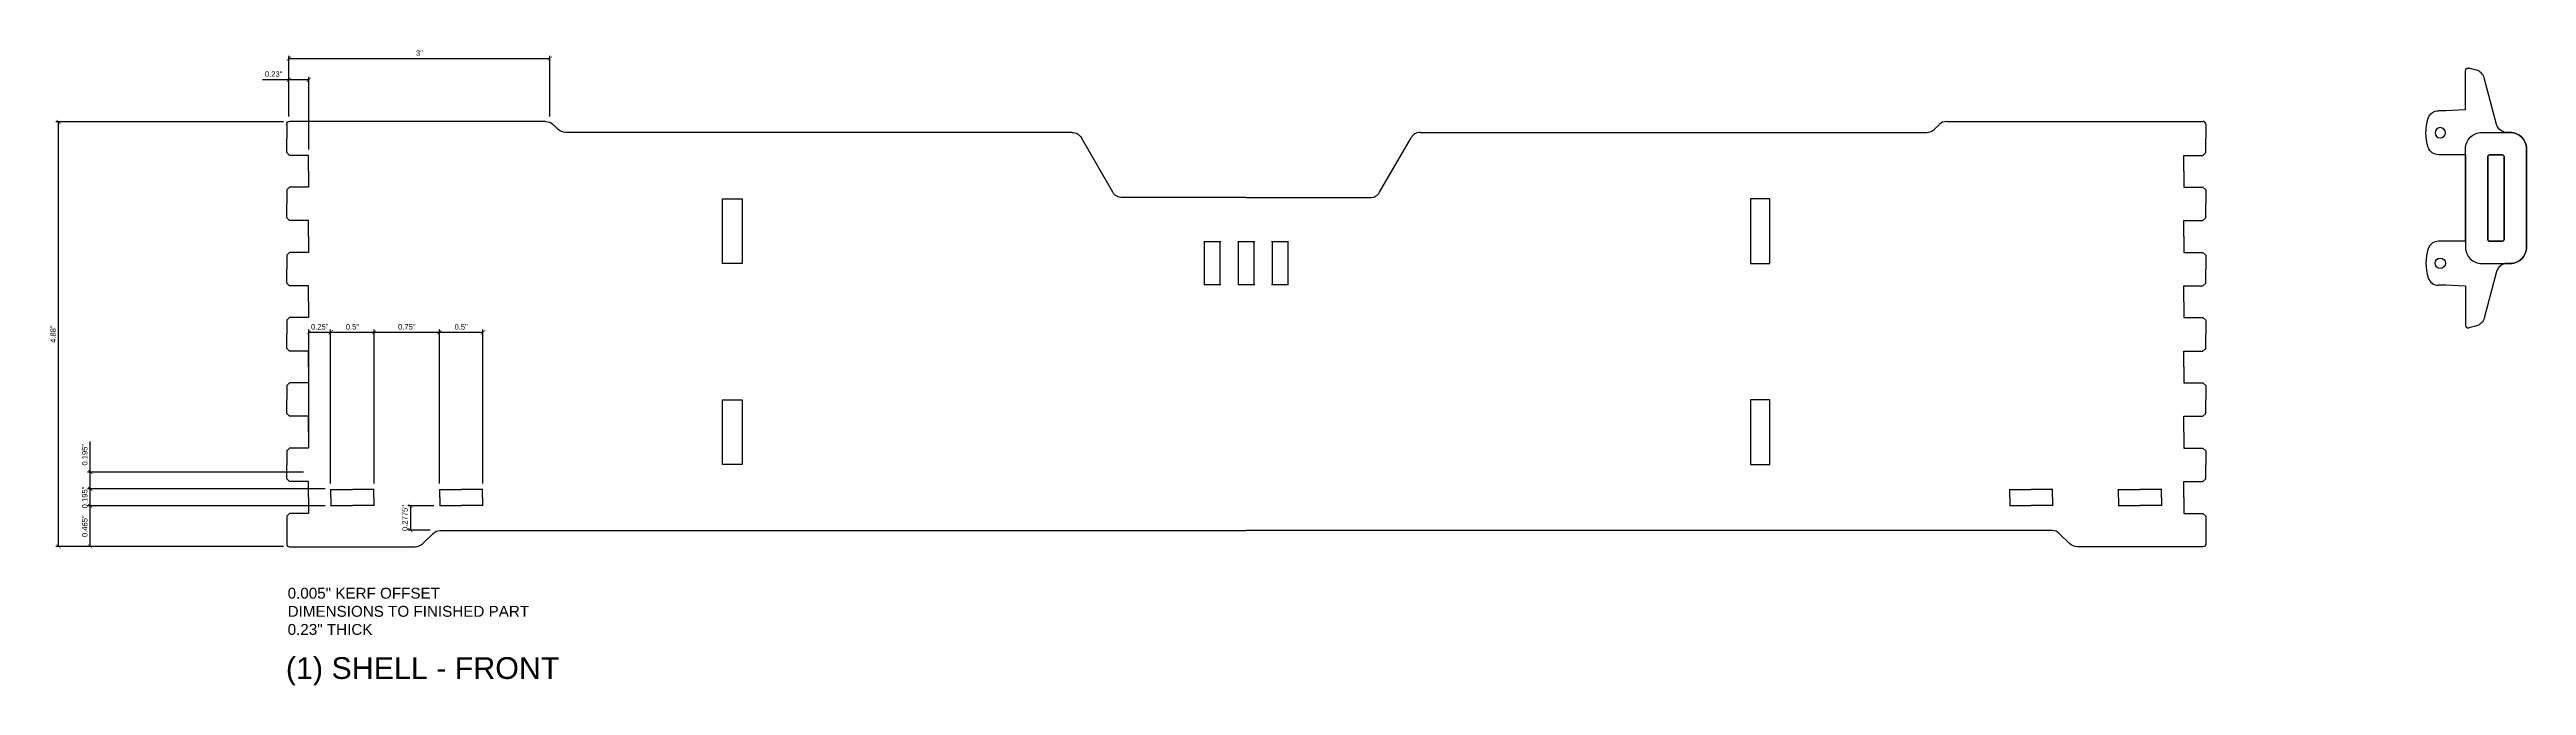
# Model space of a CAD drawing. Header units: inches. Extents: x -309 to 118, y -31 to 166.
# Drawn here: x -1.75 to 26.71, y 33.65 to 40.96 of the extents above; entities that cross this region are included whole.
import ezdxf

# ---------------------------------------------------------------- set-up
doc = ezdxf.new("R2010")
doc.units = ezdxf.units.IN
doc.header["$MEASUREMENT"] = 0
doc.layers.add('ANNO', color=6, linetype='Continuous', lineweight=0)
doc.layers.add('CUT', color=1, linetype='Continuous')
doc.styles.get("Standard").update_dxf_attribs({"font": 'arial.ttf'})
doc.dimstyles.get("Standard").update_dxf_attribs({"dimtxt": 0.0625, "dimasz": 0.046875, "dimexe": 0.03125, "dimexo": 0.0625, "dimgap": 0.03125, "dimtad": 1, "dimdec": 4, "dimdsep": 46, "dimtxsty": 'Standard', "dimblk": 'ARCHTICK', "dimcen": 0.09, "dimadec": 0, "dimazin": 0, "dimtfac": 1, "dimtdec": 4, "dimtofl": 0, "dimtmove": 0, "dimatfit": 3, "dimldrblk": 'DOT', "dimfxl": 1, "dimtolj": 1, "dimtzin": 0, "dimarcsym": 0})

# ---------------------------------------------------------------- blocks, each defined once
blk = doc.blocks.new('BraceHole_Quarter')
at = {"layer": 'CUT', "ltscale": 0.003906}
for p, q in [((-0.25, 0.0935), (0, 0.0935)), ((-0.246, 0), (-0.246, 0.0975))]:
    blk.add_line(p, q, dxfattribs=at)
blk = doc.blocks.new('BraceHole')
at = {"color": 0}
blk.add_blockref('BraceHole_Quarter', (0, 0), dxfattribs=at)
at = {"color": 0, "xscale": -1, "rotation": 180}
blk.add_blockref('BraceHole_Quarter', (0, 0), dxfattribs=at)
at = {"color": 0, "xscale": -1}
blk.add_blockref('BraceHole_Quarter', (0, 0), dxfattribs=at)
at = {"color": 0, "rotation": 180}
blk.add_blockref('BraceHole_Quarter', (0, 0), dxfattribs=at)
blk = doc.blocks.new('BraceHoles')
at = {"color": 0}
for p in [(0.5, 0), (1.75, 0)]:
    blk.add_blockref('BraceHole', p, dxfattribs=at)
blk = doc.blocks.new('Dovetail_Half')
for p, q in [((-0.25, 0.21375), (-0.25, 0.375)), ((-0.25, 0.21375), (-0.21875, 0.1825)), ((0, 0.1825), (-0.21875, 0.1825)), ((0, 0), (0, 0.1825))]:
    blk.add_line(p, q)
blk = doc.blocks.new('Bottom_Front_Half')
at = {"layer": 'CUT', "ltscale": 0.015625}
for p, q in [((7.91, 4.797), (7.961, 4.848)), ((8.05, 4.885), (10.994, 4.885)), ((11.025, 4.854), (11.025, 4.688)), ((1.533, 4.073), (1.894, 4.698)), ((2.002, 4.76), (7.821, 4.76)), ((0, 4.01), (1.425, 4.01))]:
    blk.add_line(p, q, dxfattribs=at)
for points in [[(5.793, 3.997), (5.793, 3.253), (6.017, 3.253), (6.017, 3.997)], [(5.793, 1.685), (5.793, 0.941), (6.017, 0.941), (6.017, 1.685)]]:
    blk.add_lwpolyline(points, close=True, dxfattribs=at)
blk.add_lwpolyline([(11.025, 0.188), (11.025, 0.026, -0.414214), (10.994, -0.005), (9.55, -0.005, -0.198912), (9.461, 0.032), (9.347, 0.146, 0.198912), (9.259, 0.183), (0, 0.183)], format="xyb", dxfattribs=at)
for centre, radius, start, end in [((8.05, 4.76), 0.125, 90, 135), ((10.994, 4.854), 0.0312, 0, 90), ((2.002, 4.635), 0.125, 90, 150), ((7.821, 4.885), 0.125, 270, 315), ((1.425, 4.135), 0.125, 270, 330)]:
    blk.add_arc(centre, radius, start, end, dxfattribs=at)
at = {"xscale": -1}
blk.add_blockref('BraceHoles', (10.77, 0.562), dxfattribs=at)
at = {"layer": 'CUT', "xscale": -1}
for p in [(10.775, 4.313), (10.775, 3.563), (10.775, 2.813), (10.775, 2.063), (10.775, 1.313), (10.775, 0.562)]:
    blk.add_blockref('Dovetail_Half', p, dxfattribs=at)
at = {"layer": 'CUT', "rotation": 180}
for p in [(10.775, 4.313), (10.775, 3.563), (10.775, 2.813), (10.775, 2.063), (10.775, 1.313), (10.775, 0.562)]:
    blk.add_blockref('Dovetail_Half', p, dxfattribs=at)
blk = doc.blocks.new('HingeHole')
at = {"layer": 'CUT', "ltscale": 0.003906}
for p, q in [((-0.0975, 0.495), (0.0975, 0.495)), ((-0.0925, 0), (-0.0925, 0.5)), ((0.0925, 0.5), (0.0925, 0)), ((0.0975, 0.005), (-0.0975, 0.005))]:
    blk.add_line(p, q, dxfattribs=at)
blk = doc.blocks.new('Bottom_Front_Full')
at = {"xscale": -1}
blk.add_blockref('Bottom_Front_Half', (0, 0), dxfattribs=at)
for name, p in [('Bottom_Front_Half', (0, 0)), ('HingeHole', (-0.39, 3.005)), ('HingeHole', (0, 3.005)), ('HingeHole', (0.39, 3.005))]:
    blk.add_blockref(name, p)
blk = doc.blocks.new('_ArchTick')
at = {"color": 0, "linetype": 'ByBlock', "const_width": 0.15}
blk.add_lwpolyline([(-0.5, -0.5), (0.5, 0.5)], dxfattribs=at)
blk = doc.blocks.new('*D332')
at = {"layer": 'ANNO', "color": 0, "lineweight": -2, "transparency": 16777216}
for p, q in [((0.937, 40.13), (-1.677, 40.13)), ((-1.646, 35.25), (-1.646, 40.13)), ((0.937, 35.25), (-1.677, 35.25))]:
    blk.add_line(p, q, dxfattribs=at)
at = {"layer": 'ANNO', "color": 0, "lineweight": -2, "transparency": 16777216, "xscale": 0.046875, "yscale": 0.046875, "zscale": 0.046875}
for p, rotation in [((-1.646, 40.13), 90), ((-1.646, 35.25), 270)]:
    blk.add_blockref('_ArchTick', p, dxfattribs=dict(at, rotation=rotation))
at = {"layer": 'ANNO', "color": 0, "transparency": 16777216, "insert": (-1.709, 37.69), "char_height": 0.0625, "attachment_point": 5, "rotation": 90}
blk.add_mtext('\\A1;4.88"', dxfattribs=at)
blk = doc.blocks.new('_Dot')
at = {"color": 0, "linetype": 'ByBlock', "lineweight": -2}
blk.add_line((-0.5, 0), (-1, 0), dxfattribs=at)
at = {"color": 0, "linetype": 'ByBlock', "const_width": 0.5}
blk.add_lwpolyline([(-0.25, 0, 1), (0.25, 0, 1)], format="xyb", close=True, dxfattribs=at)
blk = doc.blocks.new('*D333')
at = {"layer": 'ANNO', "color": 0, "lineweight": -2, "transparency": 16777216}
for p, q in [((1.417, 35.715), (-1.313, 35.715)), ((-1.282, 35.25), (-1.282, 35.715)), ((0.938, 35.25), (-1.313, 35.25))]:
    blk.add_line(p, q, dxfattribs=at)
at = {"layer": 'ANNO', "color": 0, "lineweight": -2, "transparency": 16777216, "xscale": 0.046875, "yscale": 0.046875, "zscale": 0.046875}
for p, rotation in [((-1.282, 35.715), 90), ((-1.282, 35.25), 270)]:
    blk.add_blockref('_ArchTick', p, dxfattribs=dict(at, rotation=rotation))
at = {"layer": 'ANNO', "color": 0, "transparency": 16777216, "insert": (-1.345, 35.482), "char_height": 0.0625, "attachment_point": 5, "rotation": 90}
blk.add_mtext('\\A1;0.465"', dxfattribs=at)
blk = doc.blocks.new('*D334')
at = {"layer": 'ANNO', "color": 0, "lineweight": -2, "transparency": 16777216}
for p, q in [((1.417, 35.91), (-1.313, 35.91)), ((-1.282, 35.715), (-1.282, 35.91)), ((1.417, 35.715), (-1.313, 35.715))]:
    blk.add_line(p, q, dxfattribs=at)
at = {"layer": 'ANNO', "color": 0, "lineweight": -2, "transparency": 16777216, "xscale": 0.046875, "yscale": 0.046875, "zscale": 0.046875}
for p, rotation in [((-1.282, 35.91), 90), ((-1.282, 35.715), 270)]:
    blk.add_blockref('_ArchTick', p, dxfattribs=dict(at, rotation=rotation))
at = {"layer": 'ANNO', "color": 0, "transparency": 16777216, "insert": (-1.345, 35.812), "char_height": 0.0625, "attachment_point": 5, "rotation": 90}
blk.add_mtext('\\A1;0.195"', dxfattribs=at)
blk = doc.blocks.new('*D335')
at = {"layer": 'ANNO', "color": 0, "lineweight": -2, "transparency": 16777216}
for p, q in [((2.667, 35.715), (2.366, 35.715)), ((2.397, 35.715), (2.397, 35.438)), ((2.625, 35.438), (2.366, 35.438))]:
    blk.add_line(p, q, dxfattribs=at)
at = {"layer": 'ANNO', "color": 0, "lineweight": -2, "transparency": 16777216, "xscale": 0.046875, "yscale": 0.046875, "zscale": 0.046875}
for p, rotation in [((2.397, 35.715), 90), ((2.397, 35.438), 270)]:
    blk.add_blockref('_ArchTick', p, dxfattribs=dict(at, rotation=rotation))
at = {"layer": 'ANNO', "color": 0, "transparency": 16777216, "insert": (2.334, 35.576), "char_height": 0.0625, "attachment_point": 5, "rotation": 90}
blk.add_mtext('\\A1;0.2775"', dxfattribs=at)
blk = doc.blocks.new('*D336')
at = {"layer": 'ANNO', "color": 0, "lineweight": -2, "transparency": 16777216}
for p, q in [((-1.282, 36.105), (-1.282, 36.456)), ((1.168, 36.105), (-1.313, 36.105)), ((1.417, 35.91), (-1.313, 35.91)), ((-1.282, 35.91), (-1.282, 36.105))]:
    blk.add_line(p, q, dxfattribs=at)
at = {"layer": 'ANNO', "color": 0, "lineweight": -2, "transparency": 16777216, "xscale": 0.046875, "yscale": 0.046875, "zscale": 0.046875}
for p, rotation in [((-1.282, 36.105), 90), ((-1.282, 35.91), 270)]:
    blk.add_blockref('_ArchTick', p, dxfattribs=dict(at, rotation=rotation))
at = {"layer": 'ANNO', "color": 0, "transparency": 16777216, "insert": (-1.345, 36.304), "char_height": 0.0625, "attachment_point": 5, "rotation": 90}
blk.add_mtext('\\A1;0.195"', dxfattribs=at)
blk = doc.blocks.new('*D337')
at = {"layer": 'ANNO', "color": 0, "lineweight": -2, "transparency": 16777216}
for p, q in [((1, 40.615), (0.697, 40.615)), ((1, 40.193), (1, 40.647)), ((1.23, 40.615), (1, 40.615)), ((1.23, 39.812), (1.23, 40.647))]:
    blk.add_line(p, q, dxfattribs=at)
at = {"layer": 'ANNO', "color": 0, "lineweight": -2, "transparency": 16777216, "xscale": 0.046875, "yscale": 0.046875, "zscale": 0.046875, "rotation": 180}
blk.add_blockref('_ArchTick', (1, 40.615), dxfattribs=at)
at = {"layer": 'ANNO', "color": 0, "lineweight": -2, "transparency": 16777216, "xscale": 0.046875, "yscale": 0.046875, "zscale": 0.046875}
blk.add_blockref('_ArchTick', (1.23, 40.615), dxfattribs=at)
at = {"layer": 'ANNO', "color": 0, "transparency": 16777216, "insert": (0.825, 40.679), "char_height": 0.0625, "attachment_point": 5}
blk.add_mtext('\\A1;0.23"', dxfattribs=at)
blk = doc.blocks.new('*D338')
at = {"layer": 'ANNO', "color": 0, "lineweight": -2, "transparency": 16777216}
for p, q in [((1, 40.193), (1, 40.889)), ((1, 40.858), (4, 40.858)), ((4, 40.193), (4, 40.889))]:
    blk.add_line(p, q, dxfattribs=at)
at = {"layer": 'ANNO', "color": 0, "lineweight": -2, "transparency": 16777216, "xscale": 0.046875, "yscale": 0.046875, "zscale": 0.046875, "rotation": 180}
blk.add_blockref('_ArchTick', (1, 40.858), dxfattribs=at)
at = {"layer": 'ANNO', "color": 0, "lineweight": -2, "transparency": 16777216, "xscale": 0.046875, "yscale": 0.046875, "zscale": 0.046875}
blk.add_blockref('_ArchTick', (4, 40.858), dxfattribs=at)
at = {"layer": 'ANNO', "color": 0, "transparency": 16777216, "insert": (2.5, 40.921), "char_height": 0.0625, "attachment_point": 5}
blk.add_mtext('\\A1;3"', dxfattribs=at)
blk = doc.blocks.new('Latch_Mid')
at = {"layer": 'CUT', "ltscale": 0.007812}
for p, q in [((0.253, 0.919), (0.253, 1.369)), ((0.253, 0.919), (0.49, 0.909)), ((0.48, 0.909), (0.562, 0.909)), ((0.253, 0.403), (0.49, 0.403)), ((0.48, 0.403), (0.562, 0.403))]:
    blk.add_line(p, q, dxfattribs=at)
blk.add_lwpolyline([(0.253, 0.403), (0.253, -0.659, -0.414214), (0.066, -0.847), (-0.261, -0.847, -0.414214), (-0.448, -0.659), (-0.448, 0.472, -0.414214), (-0.261, 0.659), (-0.226, 0.659, 0.339454), (-0.105, 0.752), (0.038, 1.288, -0.267949), (0.127, 1.376), (0.214, 1.4)], format="xyb", dxfattribs=at)
at = {"layer": 'CUT'}
blk.add_lwpolyline([(-0.19, -0.573), (-0.19, 0.386, -0.414214), (-0.174, 0.401), (-0.021, 0.401, -0.414214), (-0.005, 0.386), (-0.005, -0.573, -0.414214), (-0.021, -0.589), (-0.174, -0.589, -0.414214)], format="xyb", close=True, dxfattribs=at)
at = {"layer": 'CUT', "ltscale": 0.003906}
blk.add_circle((0.542, 0.656), 0.0595, dxfattribs=at)
at = {"layer": 'CUT', "ltscale": 0.007812}
for centre, radius, start, end in [((0.222, 1.369), 0.0312, 0, 105), ((0.562, 0.784), 0.125, 18.3655, 90), ((0.177, 0.656), 0.531, 341.6345, 18.3655), ((0.562, 0.528), 0.125, 270, 341.6345)]:
    blk.add_arc(centre, radius, start, end, dxfattribs=at)
blk = doc.blocks.new('*D363')
at = {"layer": 'ANNO', "color": 0, "lineweight": -2, "transparency": 16777216}
for p, q in [((1.23, 36.437), (1.23, 37.742)), ((1.23, 37.711), (1.48, 37.711)), ((1.48, 35.972), (1.48, 37.742))]:
    blk.add_line(p, q, dxfattribs=at)
at = {"layer": 'ANNO', "color": 0, "lineweight": -2, "transparency": 16777216, "xscale": 0.046875, "yscale": 0.046875, "zscale": 0.046875, "rotation": 180}
blk.add_blockref('_ArchTick', (1.23, 37.711), dxfattribs=at)
at = {"layer": 'ANNO', "color": 0, "lineweight": -2, "transparency": 16777216, "xscale": 0.046875, "yscale": 0.046875, "zscale": 0.046875}
blk.add_blockref('_ArchTick', (1.48, 37.711), dxfattribs=at)
at = {"layer": 'ANNO', "color": 0, "transparency": 16777216, "insert": (1.355, 37.774), "char_height": 0.0625, "attachment_point": 5}
blk.add_mtext('\\A1;0.25"', dxfattribs=at)
blk = doc.blocks.new('*D364')
at = {"layer": 'ANNO', "color": 0, "lineweight": -2, "transparency": 16777216}
for p, q in [((1.48, 35.972), (1.48, 37.742)), ((1.48, 37.711), (1.98, 37.711)), ((1.98, 35.972), (1.98, 37.742))]:
    blk.add_line(p, q, dxfattribs=at)
at = {"layer": 'ANNO', "color": 0, "lineweight": -2, "transparency": 16777216, "xscale": 0.046875, "yscale": 0.046875, "zscale": 0.046875, "rotation": 180}
blk.add_blockref('_ArchTick', (1.48, 37.711), dxfattribs=at)
at = {"layer": 'ANNO', "color": 0, "lineweight": -2, "transparency": 16777216, "xscale": 0.046875, "yscale": 0.046875, "zscale": 0.046875}
blk.add_blockref('_ArchTick', (1.98, 37.711), dxfattribs=at)
at = {"layer": 'ANNO', "color": 0, "transparency": 16777216, "insert": (1.73, 37.774), "char_height": 0.0625, "attachment_point": 5}
blk.add_mtext('\\A1;0.5"', dxfattribs=at)
blk = doc.blocks.new('*D361')
at = {"layer": 'ANNO', "color": 0, "lineweight": -2, "transparency": 16777216}
for p, q in [((1.98, 35.972), (1.98, 37.742)), ((1.98, 37.711), (2.73, 37.711)), ((2.73, 35.972), (2.73, 37.742))]:
    blk.add_line(p, q, dxfattribs=at)
at = {"layer": 'ANNO', "color": 0, "lineweight": -2, "transparency": 16777216, "xscale": 0.046875, "yscale": 0.046875, "zscale": 0.046875, "rotation": 180}
blk.add_blockref('_ArchTick', (1.98, 37.711), dxfattribs=at)
at = {"layer": 'ANNO', "color": 0, "lineweight": -2, "transparency": 16777216, "xscale": 0.046875, "yscale": 0.046875, "zscale": 0.046875}
blk.add_blockref('_ArchTick', (2.73, 37.711), dxfattribs=at)
at = {"layer": 'ANNO', "color": 0, "transparency": 16777216, "insert": (2.355, 37.774), "char_height": 0.0625, "attachment_point": 5}
blk.add_mtext('\\A1;0.75"', dxfattribs=at)
blk = doc.blocks.new('*D362')
at = {"layer": 'ANNO', "color": 0, "lineweight": -2, "transparency": 16777216}
for p, q in [((2.73, 35.972), (2.73, 37.742)), ((2.73, 37.711), (3.23, 37.711)), ((3.23, 35.972), (3.23, 37.742))]:
    blk.add_line(p, q, dxfattribs=at)
at = {"layer": 'ANNO', "color": 0, "lineweight": -2, "transparency": 16777216, "xscale": 0.046875, "yscale": 0.046875, "zscale": 0.046875, "rotation": 180}
blk.add_blockref('_ArchTick', (2.73, 37.711), dxfattribs=at)
at = {"layer": 'ANNO', "color": 0, "lineweight": -2, "transparency": 16777216, "xscale": 0.046875, "yscale": 0.046875, "zscale": 0.046875}
blk.add_blockref('_ArchTick', (3.23, 37.711), dxfattribs=at)
at = {"layer": 'ANNO', "color": 0, "transparency": 16777216, "insert": (2.98, 37.774), "char_height": 0.0625, "attachment_point": 5}
blk.add_mtext('\\A1;0.5"', dxfattribs=at)

msp = doc.modelspace()

# ---------------------------------------------------------------- block references
at = {"layer": 'CUT', "xscale": -1}
for name, p in [('Latch_Mid', (26.2627, 39.34875)), ('Bottom_Front_Full', (12, 35.25))]:
    msp.add_blockref(name, p, dxfattribs=at)
at = {"layer": 'CUT', "rotation": 180}
msp.add_blockref('Latch_Mid', (26.2627, 39.16125), dxfattribs=at)

# ---------------------------------------------------------------- texts
at = {"layer": 'ANNO', "attachment_point": 1}
for s, insert, char_height in [('0.005" KERF OFFSET^JDIMENSIONS TO FINISHED PART\\P0.23" THICK', (0.98614, 34.77464), 0.125), ('(1) SHELL - FRONT', (0.96567, 33.97639), 0.25)]:
    msp.add_mtext_dynamic_manual_height_columns(s, width=6.5687803, gutter_width=1, heights=[0], dxfattribs=dict(at, insert=insert, char_height=char_height))

# ---------------------------------------------------------------- dimensions: what is measured, and where the dimension line sits
at = {"layer": 'ANNO'}
for base, p1, p2, picture, middle in [((1, 40.61539), (1.23, 39.75), (1, 40.13), '*D337', (0.82527, 40.67857)), ((4, 40.85786), (1, 40.13), (4, 40.13), '*D338', (2.5, 40.92104)), ((1.98, 37.71082), (1.48, 35.91), (1.98, 35.91), '*D364', (1.73, 37.77398)), ((2.73, 37.71082), (1.98, 35.91), (2.73, 35.91), '*D361', (2.355, 37.77398)), ((3.23, 37.71082), (2.73, 35.91), (3.23, 35.91), '*D362', (2.98, 37.77398))]:
    dim = msp.add_linear_dim(base=base, p1=p1, p2=p2, dimstyle='Standard', override={"dimpost": '"'}, dxfattribs=at)
    dim.commit()
    dim.dimension.update_dxf_attribs({"geometry": picture, "text_midpoint": middle})
for base, p1, p2, picture, middle in [((-1.64575, 40.13), (1, 35.25), (1, 40.13), '*D332', (-1.70891, 37.69)), ((-1.28184, 36.105), (1.48, 35.91), (1.23, 36.105), '*D336', (-1.345, 36.30401)), ((-1.28184, 35.715), (1, 35.25), (1.48, 35.715), '*D333', (-1.345, 35.4825))]:
    dim = msp.add_linear_dim(base=base, p1=p1, p2=p2, angle=90, dimstyle='Standard', override={"dimpost": '"'}, dxfattribs=at)
    dim.commit()
    dim.dimension.update_dxf_attribs({"geometry": picture, "text_midpoint": middle})
dim = msp.add_linear_dim(base=(1.48, 37.71082), p1=(1.23, 36.375), p2=(1.48, 35.91), dimstyle='Standard', override={"dimpost": '"'}, dxfattribs=at)
dim.commit()
dim.dimension.update_dxf_attribs({"geometry": '*D363', "text_midpoint": (1.355, 37.71082), "dimtype": 160})
for base, p1, p2, picture, middle in [((-1.28184, 35.91), (1.48, 35.715), (1.48, 35.91), '*D334', (-1.28184, 35.8125)), ((2.39677, 35.4375), (2.73, 35.715), (2.6875, 35.4375), '*D335', (2.39677, 35.57625))]:
    dim = msp.add_linear_dim(base=base, p1=p1, p2=p2, angle=90, dimstyle='Standard', override={"dimpost": '"'}, dxfattribs=at)
    dim.commit()
    dim.dimension.update_dxf_attribs({"geometry": picture, "text_midpoint": middle, "dimtype": 160})

doc.saveas('drawing.dxf')
